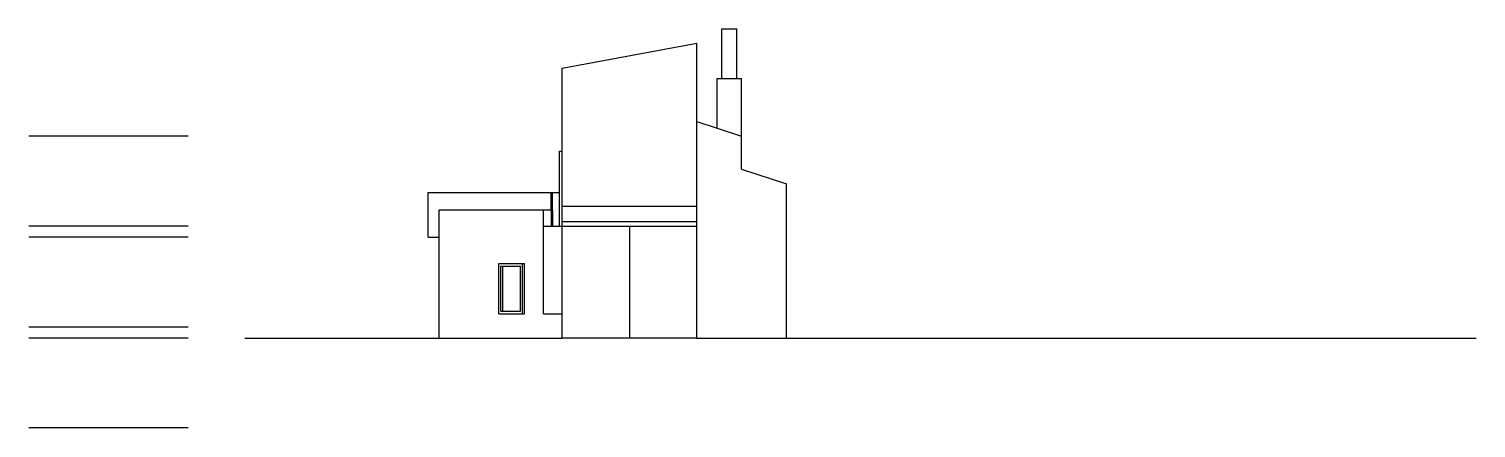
# Model space of a CAD drawing. Header units: inches. Extents: x -13164 to 6484, y 141 to 8012.
# Drawn here: x 4935 to 6484, y 3685 to 4112 of the extents above; entities that cross this region are included whole.
import ezdxf

# ---------------------------------------------------------------- set-up
doc = ezdxf.new("R2010")
doc.units = ezdxf.units.IN
doc.header["$LTSCALE"] = 0.5
doc.header["$MEASUREMENT"] = 0
doc.layers.add('A-Elev-South', color=7, linetype='Continuous')
doc.layers.add('A-glazing', color=252, linetype='Continuous')

msp = doc.modelspace()

# ---------------------------------------------------------------- linework, layer by layer
at = {"layer": 'A-Elev-South', "color": 7}
for p, q in [((5676.7, 4059.1), (5676.7, 4112.1)), ((5676.7, 4112.1), (5692.7, 4112.1)), ((5692.7, 4059.1), (5692.7, 4112.1)), ((5649.9, 3922.2), (5649.9, 4096.8)), ((5505.9, 3781.3, -4774.8), (5505.9, 4070.3, 5017.5)), ((5671.6, 4059.1), (5676.7, 4059.1)), ((5671.6, 4006), (5671.6, 4059.1)), ((5692.7, 4059.1), (5697.9, 4059.1)), ((5697.9, 3962.3), (5697.9, 4059.1)), ((5649.9, 4013.3), (5671.6, 4006)), ((5697.9, 3962.3), (5745.9, 3946.3)), ((5362.2, 3889.3), (5362.2, 3937.3)), ((5649.9, 3922.2, 5220.1), (5505.9, 3922.2)), ((5495.4, 3918.7, -294.6), (5495.4, 3901.3, 5147.6)), ((5362.2, 3889.3), (5374.1, 3889.3)), ((5490.1, 3901.3, 5147.6), (5505.9, 3901.3, 5147.6))]:
    msp.add_line(p, q, dxfattribs=at)
at = {"layer": 'A-Elev-South', "color": 253}
for p, q in [((5676.7, 4059.1), (5692.7, 4059.1)), ((5671.6, 4006), (5697.9, 3997.3)), ((5502.9, 3901.3), (5502.9, 3981.3)), ((5502.9, 3981.3, 5147.6), (5505.9, 3981.3, 5147.6)), ((5493.9, 3918.7, -228.8), (5493.9, 3937.3, 5147.6)), ((5495.4, 3901.3), (5495.4, 3937.3)), ((5374.1, 3918.7, 5023.5), (5493.9, 3918.7, -228.8)), ((5374.1, 3889.3, -5147.6), (5374.1, 3918.7)), ((5485.9, 3807.3), (5485.9, 3918.7)), ((5505.9, 3906.3, 5147.6), (5649.9, 3906.3, 5147.6)), ((5485.9, 3901.3, -10295.1), (5505.9, 3901.3, -10295.1)), ((5505.9, 3901.3, 5147.6), (5649.9, 3901.3, 5147.6)), ((5577.9, 3901.3, 5147.6), (5577.9, 3781.3)), ((5440.1, 3858.3, -5147.6), (5461.3, 3858.3, -5147.6)), ((5440.1, 3810.3), (5440.1, 3858.3)), ((5461.3, 3810.3), (5461.3, 3858.3)), ((5463.4, 3807.3), (5463.4, 3861.3)), ((5440.1, 3810.3, -5147.6), (5461.3, 3810.3, -5147.6)), ((5485.9, 3807.3), (5505.9, 3807.3))]:
    msp.add_line(p, q, dxfattribs=at)
at = {"layer": 'A-Elev-South', "color": 2, "ltscale": 0.1}
for p, q in [((5105.4, 3997.3, -10295.1), (4934.9, 3997.3, -10295.1)), ((5105.4, 3997.3, -10295.1), (4934.9, 3997.3, -10295.1)), ((5105.4, 3997.3, -10295.1), (4934.9, 3997.3, -10295.1)), ((5105.4, 3901.3, -10295.1), (4934.9, 3901.3, -10295.1)), ((5105.4, 3889.3, -10295.1), (4934.9, 3889.3, -10295.1)), ((5105.4, 3793.3, -10295.1), (4934.9, 3793.3, -10295.1)), ((5105.4, 3781.3, -10295.1), (4934.9, 3781.3, -10295.1)), ((5105.4, 3685.3, -10295.1), (4934.9, 3685.3, -10295.1))]:
    msp.add_line(p, q, dxfattribs=at)
at = {"layer": 'A-Elev-South', "color": 254}
for p, q in [((5362.2, 3937.3, 5147.6), (5495.4, 3937.3, 5147.6)), ((5745.9, 3781.3), (5745.9, 3946.3)), ((5374.1, 3781.3), (5374.1, 3889.3))]:
    msp.add_line(p, q, dxfattribs=at)
at = {"layer": 'A-Elev-South', "color": 251}
for p, q in [((5495.4, 3937.3), (5502.9, 3937.3)), ((5493.9, 3918.7, -294.6), (5493.9, 3901.3, 5147.6)), ((5442.2, 3810.3, -5147.6), (5442.2, 3858.3, -5147.6)), ((5465.5, 3807.3), (5465.5, 3861.3))]:
    msp.add_line(p, q, dxfattribs=at)
at = {"layer": 'A-Elev-South'}
for q in [(5649.9, 3922.2), (5505.9, 3781.3)]:
    msp.add_line((5649.9, 3781.3), q, dxfattribs=at)
at = {"layer": 'A-Elev-South', "color": 252}
for p, q in [((5438, 3861.3, -5147.6), (5465.5, 3861.3, -5147.6)), ((5438, 3807.3), (5438, 3861.3)), ((5438, 3807.3, -5147.6), (5465.5, 3807.3, -5147.6)), ((5165.9, 3781.3), (5505.9, 3781.3)), ((5649.9, 3781.3), (6484.3, 3781.3))]:
    msp.add_line(p, q, dxfattribs=at)
at = {"layer": 'A-glazing', "color": 7}
msp.add_line((5505.9, 4070.3, 5017.5), (5649.9, 4096.8), dxfattribs=at)

doc.saveas('drawing.dxf')
